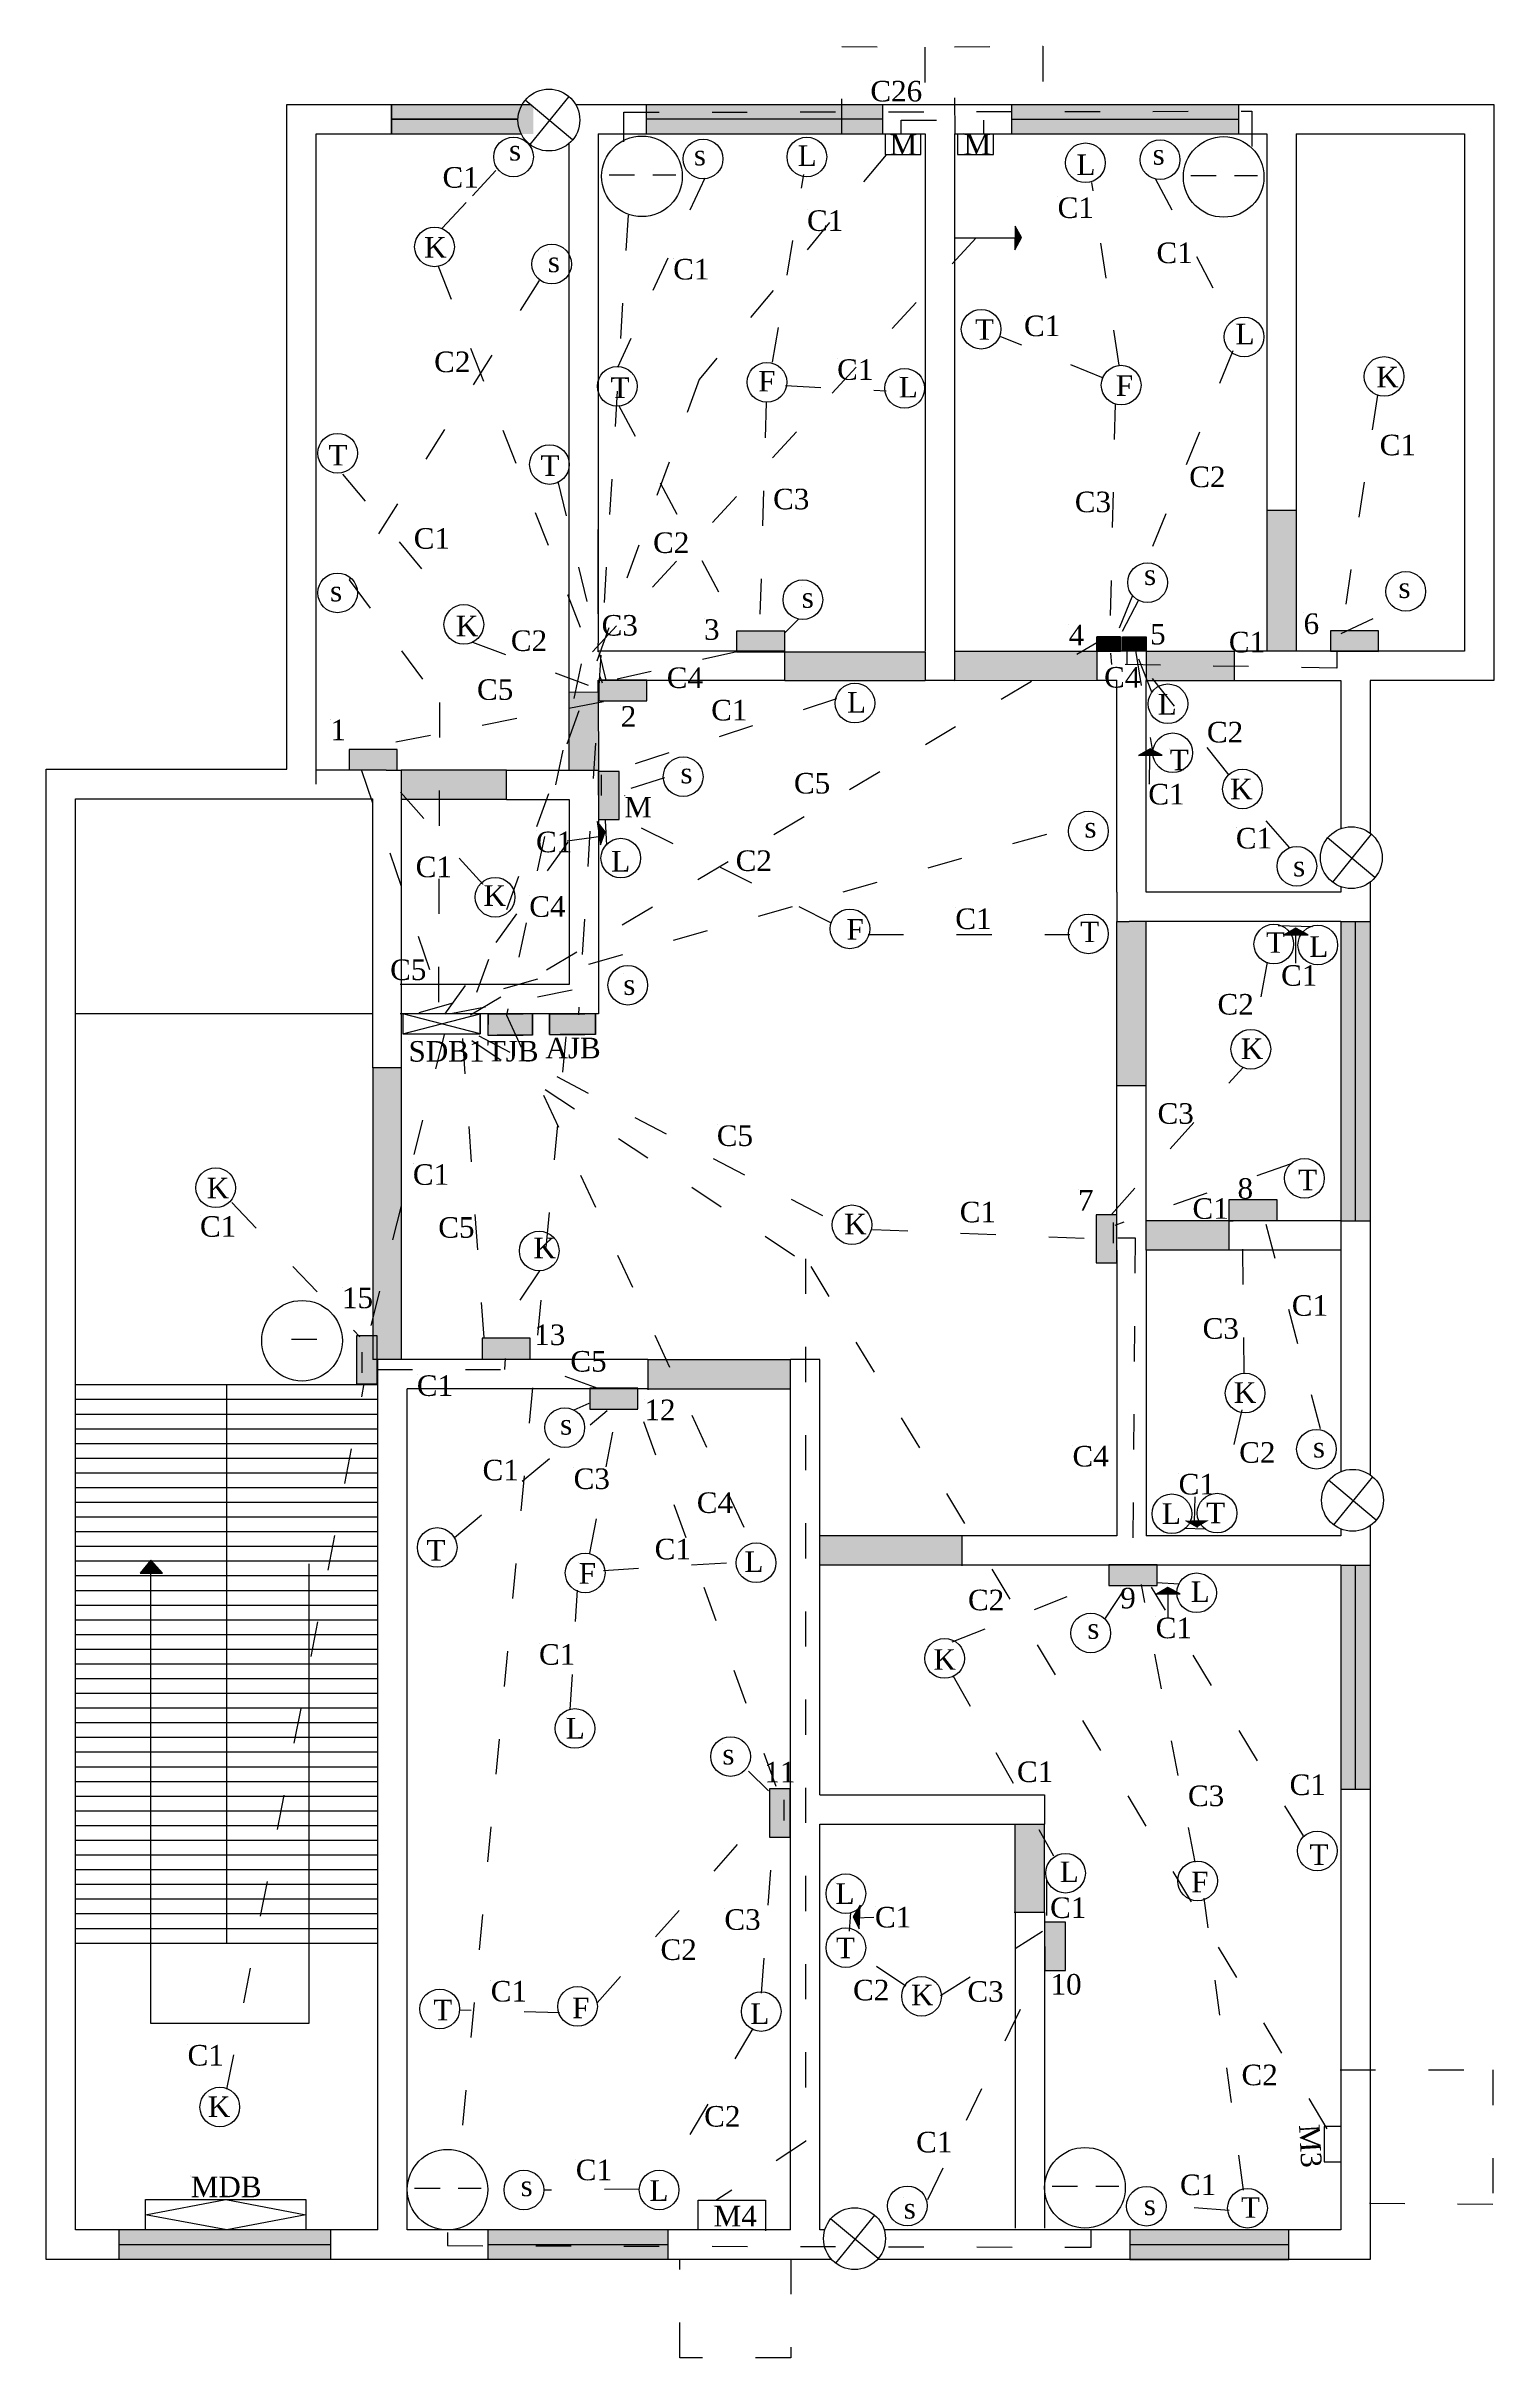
# Model space of a CAD drawing. Header units: inches. Extents: x 1 to 17879, y -3361 to 1909.
# Drawn here: x 5722 to 6214, y 894 to 1680 of the extents above; entities that cross this region are included whole.
import ezdxf

# ---------------------------------------------------------------- set-up
doc = ezdxf.new("R2010")
doc.units = ezdxf.units.IN
doc.header["$MEASUREMENT"] = 0
for name, pattern in [('ACAD_ISO02W100', [15, 12, -3]), ('ACAD_ISO03W100', [30, 12, -18]), ('DASHEDX2', [1.5, 1, -0.5])]:
    doc.linetypes.add(name, pattern=pattern)

msp = doc.modelspace()

# ---------------------------------------------------------------- hatches: boundary and pattern name
for color, points in [(120, [(5887.33, 1660.41), (5839.16, 1660.41), (5839.15, 1650.41), (5887.35, 1650.41)]), (120, [(6127.28, 1660.41), (6050, 1660.41), (6050, 1650.41), (6127.28, 1650.41)]), (2, [(6146.9, 1522.41), (6136.9, 1522.41), (6136.9, 1474.41), (6146.9, 1474.41)]), (9, [(5972.89, 1481.2), (5956.51, 1481.2), (5956.51, 1474.17), (5969.17, 1474.17), (5972.89, 1474.17)]), (9, [(6174.89, 1481.33), (6158.52, 1481.33), (6158.52, 1474.31), (6171.17, 1474.31), (6174.89, 1474.31)]), (2, [(6079.04, 1474.41), (6030.7, 1474.41), (6030.7, 1464.41), (6079.04, 1464.55)]), (2, [(6125.81, 1474.41), (6095.83, 1474.41), (6095.88, 1464.41), (6125.81, 1464.41)]), (9, [(5925.99, 1464.55), (5909.62, 1464.55), (5909.62, 1457.53), (5922.27, 1457.53), (5925.99, 1457.53)]), (2, [(5909.5, 1460.37), (5899.5, 1460.45), (5899.5, 1433.91), (5909.55, 1433.91)]), (9, [(5841.07, 1440.94), (5824.69, 1440.94), (5824.69, 1433.91), (5837.35, 1433.91), (5841.07, 1433.91)]), (2, [(5878.29, 1433.91), (5842.38, 1433.91), (5842.38, 1423.91), (5878.29, 1423.91)]), (9, [(5916.54, 1417.08), (5916.54, 1433.45), (5909.51, 1433.45), (5909.51, 1420.8), (5909.51, 1417.08)]), (2, [(6095.88, 1382.41), (6090.1, 1382.41), (6085.88, 1382.41), (6085.88, 1326.64), (6095.88, 1326.64)]), (120, [(6172.1, 1367.81), (6172.1, 1382.41), (6162.1, 1382.41), (6162.1, 1367.81), (6162.1, 1280.61), (6172.1, 1280.61)]), (2, [(5842.38, 1332.61), (5832.78, 1332.61), (5832.78, 1233.41), (5834.48, 1233.41), (5842.38, 1233.41)]), (9, [(6085.9, 1266.23), (6085.9, 1282.6), (6078.88, 1282.6), (6078.88, 1269.94), (6078.88, 1266.23)]), (9, [(6140.38, 1287.71), (6124.01, 1287.71), (6124.01, 1280.68), (6136.66, 1280.68), (6140.38, 1280.68)]), (2, [(6123.99, 1280.61), (6095.88, 1280.61), (6095.88, 1270.61), (6123.99, 1270.61)]), (9, [(5834.26, 1225.07), (5834.26, 1241.45), (5827.23, 1241.45), (5827.23, 1228.79), (5827.23, 1225.07)]), (9, [(5886.33, 1240.6), (5869.95, 1240.6), (5869.95, 1233.58), (5882.61, 1233.58), (5886.33, 1233.58)]), (2, [(5974.84, 1233.41), (5926.39, 1233.41), (5926.39, 1223.41), (5974.84, 1223.41)]), (9, [(5922.94, 1223.6), (5906.56, 1223.6), (5906.56, 1216.57), (5919.22, 1216.57), (5922.94, 1216.57)]), (2, [(6033.13, 1173.41), (5984.84, 1173.41), (5984.84, 1163.41), (6033.13, 1163.41)]), (9, [(6099.55, 1163.52), (6083.18, 1163.52), (6083.18, 1156.49), (6095.84, 1156.49), (6099.55, 1156.49)]), (120, [(6172.1, 1163.41), (6162.1, 1163.41), (6162.1, 1087.25), (6172.1, 1087.25)]), (9, [(5974.75, 1070.9), (5974.75, 1087.27), (5967.72, 1087.27), (5967.72, 1074.61), (5967.72, 1070.9)]), (2, [(6061.31, 1075.31), (6051.31, 1075.31), (6051.31, 1045.18), (6061.31, 1045.18)]), (9, [(6068.36, 1025.52), (6068.36, 1041.9), (6061.33, 1041.9), (6061.33, 1029.24), (6061.33, 1025.52)]), (120, [(5818.44, 937.21), (5746.4, 937.21), (5746.4, 927.21), (5818.44, 927.21)]), (120, [(5933.1, 937.21), (5871.9, 937.21), (5871.9, 927.21), (5933.1, 927.21)]), (120, [(6144.38, 937.21), (6090.3, 937.21), (6090.3, 927.21), (6144.38, 927.21)])]:
    msp.add_hatch(color=color).paths.add_polyline_path(points)
h = msp.add_hatch(color=120)
h.paths.add_polyline_path([(6006.13, 1660.41), (5925.72, 1660.41), (5925.72, 1655.38), (6006.13, 1655.41)])
h.paths.add_polyline_path([(6006.13, 1655.41), (5925.72, 1655.38), (5925.72, 1650.41), (6006.13, 1650.41)])
at = {"linetype": 'ACAD_ISO03W100'}
for points in [[(6053.48, 1615.13), (6051.28, 1619.07), (6051.18, 1611.02)], [(6097.17, 1441.2), (6093.28, 1438.9), (6101.34, 1439)], [(5911.87, 1412.89), (5909.09, 1416.45), (5910.22, 1408.47)], [(6146.82, 1380.14), (6142.94, 1377.84), (6150.99, 1377.94)], [(6113.35, 1176.38), (6117.24, 1178.69), (6109.18, 1178.59)], [(6103.21, 1155.82), (6099.32, 1153.52), (6107.37, 1153.62)], [(5996.14, 1043.7), (5998.25, 1039.7), (5998.54, 1047.75)]]:
    msp.add_hatch(color=7, dxfattribs=at).paths.add_polyline_path(points)
h = msp.add_hatch(color=2)
h.set_gradient(color1=(214, 214, 214), color2=(214, 214, 214), tint=1)
h.paths.add_polyline_path([(6079.04, 1474.38), (6087.16, 1474.38), (6087.16, 1479.28), (6079.04, 1479.28)])
h = msp.add_hatch(color=2)
h.set_gradient(color1=(214, 214, 214), color2=(214, 214, 214), tint=1)
h.paths.add_polyline_path([(6095.83, 1474.43), (6087.85, 1474.43), (6087.85, 1479.28), (6095.83, 1479.28)])
h = msp.add_hatch(color=2)
h.set_gradient(color1=(255, 255, 0), color2=(255, 255, 0), tint=1)
h.paths.add_polyline_path([(5972.92, 1474.21), (6020.72, 1474.21), (6020.72, 1464.35), (5972.92, 1464.35)])
h = msp.add_hatch(color=7, dxfattribs=at)
h.set_gradient(color1=(204, 102, 102), color2=(204, 102, 102), tint=1)
h.paths.add_polyline_path([(5871.97, 1350.96), (5887.11, 1350.96), (5887.11, 1343.77), (5871.97, 1343.77)])
h = msp.add_hatch(color=7, dxfattribs=at)
h.set_gradient(color1=(0, 255, 255), color2=(0, 255, 255), tint=1)
h.paths.add_polyline_path([(5892.87, 1351), (5908.52, 1351), (5908.52, 1344.02), (5892.87, 1344.02)])
h = msp.add_hatch(color=256)
h.paths.add_polyline_path([(5757.3, 1164.84), (5757.08, 1164.84), (5753.64, 1160.67), (5757.3, 1160.67)])
h.paths.add_polyline_path([(5757.53, 1164.84), (5757.3, 1164.84), (5757.3, 1160.67), (5761.29, 1160.67)])

# ---------------------------------------------------------------- linework, layer by layer
for p, q in [((5992.33, 1650.32), (5992.33, 1680.13)), ((5992.33, 1680.13), (6020.51, 1679.9)), ((6020.51, 1679.9), (6020.51, 1650.32)), ((6030.64, 1680.01), (6060.71, 1680.25)), ((6030.87, 1650.68), (6030.64, 1680.01)), ((6060.71, 1680.25), (6060.71, 1650.68)), ((5968.78, 1572.76), (5979.43, 1636.64)), ((5945.7, 1635.31), (5915.97, 1570.98)), ((6086.62, 1571.71), (6077.35, 1633.91)), ((6098.97, 1635.24), (6124.57, 1586.71)), ((6051.28, 1619.07), (6051.18, 1611.02)), ((6051.18, 1611.02), (6053.48, 1615.13)), ((6053.48, 1615.13), (6051.28, 1619.07)), ((5855.02, 1605.39), (5910.85, 1463.58)), ((6081.32, 1567.3), (6046.46, 1581.42)), ((6125.35, 1576.63), (6085.44, 1479.34)), ((5916.41, 1558.12), (5957.69, 1480.92)), ((5966.56, 1559.01), (5964.34, 1481.81)), ((5973.22, 1564.77), (6007.39, 1563)), ((6085.29, 1558.48), (6083.53, 1481.28)), ((6174.56, 1561.55), (6162.2, 1480.38)), ((5822.45, 1534.61), (5859.91, 1489.84)), ((5895.74, 1532.16), (5912.02, 1464.6)), ((6093.24, 1491.75), (6086.7, 1479.35)), ((6162.2, 1480.38), (6179.85, 1488.76)), ((5977.66, 1485.36), (5972.78, 1480.48)), ((5866.71, 1477.51), (5909.01, 1461.74)), ((6124.06, 1432.21), (6090.52, 1474.6)), ((6097.73, 1460.47), (6092.19, 1474.6)), ((6092.19, 1474.6), (6098.01, 1440.24)), ((5990.55, 1458.16), (5913.01, 1433.24)), ((6097.17, 1441.2), (6093.28, 1438.9)), ((6101.34, 1439), (6097.17, 1441.2)), ((5870.17, 1395.08), (5835.97, 1433.3)), ((6093.28, 1438.9), (6101.34, 1439)), ((6097.01, 1429.13), (6097.09, 1438.99)), ((5932, 1431.26), (5916.97, 1426.52)), ((5911.87, 1412.89), (5909.09, 1416.45)), ((5909.09, 1416.45), (5910.22, 1408.47)), ((5911.81, 1416.82), (5912.27, 1408.42)), ((5988.58, 1382), (5916.93, 1417.82)), ((6144.57, 1407.55), (6132.37, 1421.68)), ((5898.86, 1409.88), (5910.43, 1411.41)), ((5910.22, 1408.47), (5911.87, 1412.89)), ((6001.34, 1378.04), (6069.85, 1378.04)), ((6140.74, 1381.08), (6152.43, 1380.78)), ((6146.82, 1380.14), (6142.94, 1377.84)), ((6142.94, 1377.84), (6150.99, 1377.94)), ((6146.72, 1368.21), (6146.72, 1378.99)), ((6150.99, 1377.94), (6146.82, 1380.14)), ((6137.03, 1368.6), (6132.65, 1344.95)), ((5871.98, 1350.95), (5871.96, 1343.77)), ((5871.98, 1350.96), (5887.11, 1350.97)), ((5887.12, 1343.77), (5887.11, 1350.96)), ((5908.52, 1351.01), (5892.84, 1351.01)), ((5892.85, 1351), (5892.88, 1344.03)), ((5908.52, 1344.01), (5908.52, 1351.01)), ((5871.96, 1343.77), (5887.12, 1343.77)), ((5892.88, 1344.03), (5908.52, 1344.01)), ((6084.01, 1282.75), (6128.7, 1332.68)), ((6144.86, 1299.84), (6085.2, 1279.04)), ((5784.88, 1286.82), (5828.37, 1241.09)), ((6002.77, 1277.61), (6078.65, 1274.53)), ((6129.23, 1228.89), (6128.61, 1280.69)), ((6155.14, 1209.78), (6136.02, 1281.93)), ((5889.48, 1263.57), (5874.09, 1240.79)), ((5783.18, 985.07), (5829.89, 1225.25)), ((5860.56, 1172.88), (5912.48, 1215.99)), ((5901.27, 1216.22), (5906.35, 1218.51)), ((5906.62, 1167.44), (5915.83, 1216.41)), ((6128.35, 1216.22), (6122.03, 1188.51)), ((6112.4, 1186.66), (6112.17, 1178.05)), ((6115.92, 1175.66), (6108.96, 1175.9)), ((6109.18, 1178.59), (6113.35, 1176.38)), ((5911.22, 1161.58), (5957.28, 1164.51)), ((6029.9, 1137.32), (6083.68, 1158.48)), ((6081.99, 1145.36), (6089.19, 1156.37)), ((6112.48, 1062.38), (6094.27, 1156.79)), ((6107.14, 1156.92), (6099.41, 1157.38)), ((5899.92, 1114.28), (5902.43, 1154.88)), ((6149.32, 1071.27), (6097.66, 1155.94)), ((6103.21, 1155.82), (6099.32, 1153.52)), ((6099.32, 1153.52), (6107.37, 1153.62)), ((6107.37, 1153.62), (6103.21, 1155.82)), ((6103.3, 1145.55), (6103.3, 1154.16)), ((6030.14, 1125.88), (6064.32, 1064.49)), ((5960.63, 1093.35), (5967.33, 1086.65)), ((5909.07, 1014.45), (5967.44, 1080.25)), ((5964.96, 1017.76), (5969.1, 1071.15)), ((5998.54, 1047.75), (5996.14, 1043.7)), ((5998.25, 1039.7), (5998.54, 1047.75)), ((6128.93, 950.79), (6115.58, 1050.08)), ((5994.9, 1038.87), (5995.43, 1045.27)), ((5996.14, 1043.7), (5998.25, 1039.7)), ((6003.22, 1043.55), (5996.72, 1043.27)), ((6025.87, 1016.98), (6060.58, 1038.87)), ((6014.12, 1020.18), (5999.71, 1029.79)), ((6021.6, 947.58), (6060.58, 1027.66)), ((5896.24, 1011.14), (5862.29, 1011.96)), ((5962.06, 1005.76), (5933.08, 956.92)), ((6161.89, 991.69), (6213.81, 991.69)), ((6213.81, 991.69), (6213.81, 945.84)), ((5923.56, 951.13), (5890.86, 950.71)), ((6124.13, 943.85), (6101.7, 945.45)), ((6213.81, 945.84), (6161.89, 946.3)), ((5937.25, 893.72), (5937.25, 927.35)), ((5974.96, 927.35), (5974.96, 893.72)), ((5974.96, 893.72), (5937.25, 893.72))]:
    msp.add_line(p, q, dxfattribs=at)
for p, q in [((5803.5, 1660.41), (5826.3, 1660.41)), ((5803.5, 1650.41), (5803.5, 1660.41)), ((5826.3, 1660.41), (5886.58, 1660.41)), ((5839.16, 1660.4), (5839.15, 1650.42)), ((5839.15, 1650.42), (5839.15, 1660.4)), ((5839.15, 1660.4), (5839.15, 1655.41)), ((5839.16, 1660.4), (5883.59, 1660.4)), ((5900.73, 1648.37), (5884.56, 1661.93)), ((5886.36, 1646.82), (5899.56, 1663.1)), ((5901.83, 1660.41), (6020.7, 1660.41)), ((5925.72, 1660.42), (5925.72, 1650.34)), ((5925.72, 1660.41), (5925.72, 1650.41)), ((6006.13, 1660.41), (6006.13, 1650.4)), ((6020.7, 1660.41), (6141.9, 1660.41)), ((6050, 1660.41), (6050, 1650.41)), ((6127.28, 1660.41), (6127.28, 1650.41)), ((6141.9, 1660.41), (6209.1, 1660.41)), ((6209.1, 1660.41), (6214.1, 1660.41)), ((6214.1, 1660.41), (6214.1, 1474.41)), ((5882.07, 1655.41), (5839.15, 1655.41)), ((5839.15, 1655.41), (5882.07, 1655.41)), ((5892.68, 1655.13), (5892.68, 1655.13)), ((5892.68, 1655.13), (5892.68, 1655.13)), ((5892.68, 1655.13), (5892.68, 1655.13)), ((5892.68, 1655.13), (5892.68, 1655.13)), ((5892.68, 1655.13), (5892.68, 1655.13)), ((5892.68, 1655.13), (5892.68, 1655.13)), ((5892.68, 1655.13), (5892.68, 1655.13)), ((5892.68, 1655.13), (5892.68, 1655.13)), ((5892.68, 1655.13), (5892.68, 1655.13)), ((5892.68, 1655.13), (5892.68, 1655.13)), ((5892.68, 1655.13), (5892.68, 1655.13)), ((5892.68, 1655.13), (5892.68, 1655.13)), ((5892.68, 1655.13), (5892.68, 1655.13)), ((5892.68, 1655.13), (5892.68, 1655.13)), ((5892.68, 1655.13), (5892.68, 1655.13)), ((5892.68, 1655.13), (5892.68, 1655.13)), ((5892.68, 1655.13), (5892.68, 1655.13)), ((5892.68, 1655.13), (5892.68, 1655.13)), ((5892.68, 1655.13), (5892.68, 1655.13)), ((5892.68, 1655.13), (5892.68, 1655.13)), ((5892.68, 1655.13), (5892.68, 1655.13)), ((6006.13, 1655.41), (5925.72, 1655.38)), ((6050, 1655.41), (6127.28, 1655.41)), ((5803.5, 1434.21), (5803.5, 1650.41)), ((5813.5, 1650.41), (5826.3, 1650.41)), ((5813.5, 1429.18), (5813.5, 1650.41)), ((5826.3, 1650.41), (5883.33, 1650.41)), ((5839.15, 1650.42), (5883.29, 1650.41)), ((5899.5, 1647.12), (5899.5, 1485.31)), ((5909.5, 1650.41), (6020.7, 1650.41)), ((5909.5, 1650.41), (5909.5, 1487.11)), ((6007.03, 1650.41), (6007.03, 1643.42)), ((6019.19, 1643.42), (6019.19, 1650.23)), ((6020.7, 1650.41), (6020.7, 1496.94)), ((6030.7, 1650.41), (6136.9, 1650.41)), ((6030.7, 1650.41), (6030.7, 1496.94)), ((6031.71, 1650.41), (6031.71, 1643.42)), ((6043.87, 1643.42), (6043.87, 1650.59)), ((6136.9, 1650.41), (6136.9, 1522.41)), ((6146.9, 1650.41), (6204.1, 1650.41)), ((6146.9, 1650.41), (6146.9, 1522.41)), ((6204.1, 1650.41), (6204.1, 1474.41)), ((5913.17, 1636.5), (5921.84, 1636.5)), ((5928, 1636.5), (5935.83, 1636.5)), ((6007.03, 1643.42), (6019.19, 1643.42)), ((6031.71, 1643.42), (6043.87, 1643.42)), ((6111.05, 1636.31), (6119.72, 1636.31)), ((6125.88, 1636.31), (6133.72, 1636.31)), ((6030.95, 1615.09), (6052.91, 1615.09)), ((6136.9, 1522.41), (6146.9, 1522.41)), ((6136.9, 1522.41), (6136.9, 1474.41)), ((6146.9, 1522.41), (6146.9, 1474.41)), ((5909.5, 1487.11), (5909.5, 1515.81)), ((6020.73, 1496.94), (6020.7, 1496.94)), ((6020.7, 1496.94), (6020.7, 1496.94)), ((6020.7, 1496.94), (6020.7, 1474.41)), ((6030.7, 1496.94), (6030.7, 1474.36)), ((5909.5, 1487.11), (5909.5, 1477.11)), ((5909.71, 1487.11), (5909.71, 1487.11)), ((5899.5, 1485.31), (5899.5, 1474.34)), ((5972.89, 1481.2), (5956.51, 1481.2)), ((5956.51, 1481.2), (5956.51, 1474.14)), ((5972.89, 1474.18), (5972.89, 1481.2)), ((6079.04, 1474.43), (6079.04, 1479.3)), ((6079.04, 1479.3), (6087.16, 1479.28)), ((6087.16, 1479.28), (6087.17, 1474.38)), ((6087.83, 1474.43), (6087.83, 1479.28)), ((6087.83, 1479.28), (6095.83, 1479.28)), ((6095.83, 1479.28), (6095.83, 1474.42)), ((6174.89, 1481.33), (6158.52, 1481.33)), ((6158.52, 1481.33), (6158.52, 1474.27)), ((6174.89, 1474.31), (6174.89, 1481.33)), ((5899.5, 1474.34), (5899.5, 1460.45)), ((5909.5, 1474.19), (5909.5, 1477.11)), ((5909.5, 1474.34), (5909.5, 1474.19)), ((5909.5, 1474.34), (5909.54, 1474.34)), ((5909.71, 1474.53), (5973.06, 1474.53)), ((5956.51, 1474.14), (5972.89, 1474.18)), ((5964.6, 1474.17), (5964.6, 1474.22)), ((5972.88, 1474.27), (6020.71, 1474.21)), ((5972.9, 1464.34), (5972.89, 1474.27)), ((6020.7, 1474.41), (6020.7, 1474.41)), ((6020.71, 1474.21), (6020.71, 1464.37)), ((6030.7, 1474.41), (6079.04, 1474.41)), ((6030.7, 1474.36), (6030.7, 1464.41)), ((6030.79, 1474.41), (6030.79, 1474.41)), ((6087.17, 1474.38), (6079.03, 1474.39)), ((6095.83, 1474.41), (6079.04, 1474.41)), ((6079.04, 1474.41), (6079.04, 1464.55)), ((6095.83, 1474.42), (6087.83, 1474.43)), ((6090.88, 1474.41), (6090.88, 1474.49)), ((6095.83, 1474.41), (6125.81, 1474.41)), ((6095.83, 1474.41), (6095.88, 1464.41)), ((6162.1, 1474.41), (6125.81, 1474.41)), ((6125.81, 1474.41), (6125.81, 1464.41)), ((6158.52, 1474.41), (6174.89, 1474.31)), ((6172.1, 1474.41), (6162.1, 1474.41)), ((6166.6, 1474.31), (6166.6, 1474.35)), ((6204.1, 1474.41), (6172.1, 1474.41)), ((6214.1, 1474.41), (6214.1, 1464.41)), ((5909.5, 1464.52), (5909.71, 1464.53)), ((5909.5, 1460.37), (5909.5, 1464.52)), ((5925.99, 1464.55), (5909.62, 1464.55)), ((5909.62, 1464.55), (5909.62, 1457.5)), ((5909.71, 1464.53), (5973.06, 1464.53)), ((5925.99, 1457.53), (5925.99, 1464.55)), ((6020.71, 1464.37), (5972.9, 1464.34)), ((6030.7, 1464.41), (6020.7, 1464.41)), ((6030.7, 1464.41), (6079.04, 1464.55)), ((6079.04, 1464.55), (6085.89, 1464.55)), ((6085.88, 1464.41), (6085.89, 1464.55)), ((6085.88, 1392.41), (6085.88, 1464.41)), ((6095.88, 1392.41), (6095.88, 1464.41)), ((6095.88, 1464.41), (6125.81, 1464.41)), ((6125.81, 1469.41), (6125.81, 1469.41)), ((6125.81, 1464.41), (6162.1, 1464.41)), ((6162.1, 1464.41), (6162.1, 1414.05)), ((6162.1, 1464.41), (6162.1, 1414.05)), ((6214.1, 1464.41), (6172.1, 1464.41)), ((6172.1, 1464.41), (6172.1, 1412.46)), ((5909.5, 1460.37), (5899.5, 1460.45)), ((5899.5, 1460.45), (5899.5, 1433.91)), ((5909.5, 1460.37), (5909.55, 1433.91)), ((5909.62, 1457.5), (5925.99, 1457.53)), ((5917.7, 1457.53), (5917.7, 1457.57)), ((5841.07, 1440.94), (5824.69, 1440.94)), ((5824.69, 1440.94), (5824.69, 1433.88)), ((5841.07, 1433.92), (5841.07, 1440.94)), ((5721.7, 1429.21), (5721.7, 1434.21)), ((5721.7, 1434.21), (5726.7, 1434.21)), ((5726.7, 1434.21), (5803.5, 1434.21)), ((5837.35, 1433.91), (5813.5, 1433.91)), ((5832.78, 1433.91), (5832.78, 1433.96)), ((5837.35, 1433.91), (5842.38, 1433.91)), ((5842.38, 1433.91), (5842.38, 1433.91)), ((5842.38, 1433.91), (5842.38, 1332.61)), ((5878.29, 1433.91), (5842.38, 1433.91)), ((5878.29, 1433.91), (5909.55, 1433.91)), ((5878.29, 1423.91), (5878.29, 1433.91)), ((5916.54, 1433.45), (5909.48, 1433.45)), ((5909.48, 1433.45), (5909.55, 1417.08)), ((5909.55, 1433.91), (5909.55, 1351.01)), ((5910.47, 1432.34), (5910.47, 1425.29)), ((5916.54, 1417.08), (5916.54, 1433.45)), ((5721.7, 1424.21), (5721.7, 1429.21)), ((5721.7, 1351.01), (5721.7, 1424.21)), ((5731.7, 1351.01), (5731.7, 1424.21)), ((5731.7, 1424.21), (5808.5, 1424.21)), ((5808.5, 1424.21), (5813.5, 1424.21)), ((5813.5, 1424.21), (5832.78, 1424.21)), ((5832.78, 1332.61), (5832.78, 1424.21)), ((5878.29, 1423.91), (5842.38, 1423.91)), ((5878.29, 1423.91), (5899.55, 1423.91)), ((5899.55, 1423.91), (5899.55, 1361.01)), ((5909.51, 1425.37), (5909.56, 1425.37)), ((5918.55, 1425.32), (5918.55, 1425.36)), ((5909.52, 1417.08), (5916.54, 1417.08)), ((6173.69, 1397.39), (6157.52, 1410.95)), ((6159.33, 1395.85), (6172.52, 1412.12)), ((6165.65, 1404.15), (6165.65, 1404.15)), ((6165.65, 1404.15), (6165.65, 1404.15)), ((6165.65, 1404.15), (6165.65, 1404.15)), ((6165.65, 1404.15), (6165.65, 1404.15)), ((6165.65, 1404.15), (6165.65, 1404.15)), ((6165.65, 1404.15), (6165.65, 1404.15)), ((6165.65, 1404.15), (6165.65, 1404.15)), ((6165.65, 1404.15), (6165.65, 1404.15)), ((6165.65, 1404.15), (6165.65, 1404.15)), ((6165.65, 1404.15), (6165.65, 1404.15)), ((6165.65, 1404.15), (6165.65, 1404.15)), ((6165.65, 1404.15), (6165.65, 1404.15)), ((6165.65, 1404.15), (6165.65, 1404.15)), ((6165.65, 1404.15), (6165.65, 1404.15)), ((6165.65, 1404.15), (6165.65, 1404.15)), ((6165.65, 1404.15), (6165.65, 1404.15)), ((6165.65, 1404.15), (6165.65, 1404.15)), ((6165.65, 1404.15), (6165.65, 1404.15)), ((6165.65, 1404.15), (6165.65, 1404.15)), ((6165.65, 1404.15), (6165.65, 1404.15)), ((6165.65, 1404.15), (6165.65, 1404.15)), ((6085.88, 1392.41), (6085.88, 1382.67)), ((6162.1, 1392.41), (6095.88, 1392.41)), ((6162.1, 1394.25), (6162.1, 1392.41)), ((6162.1, 1394.25), (6162.1, 1392.41)), ((6172.1, 1395.85), (6172.1, 1367.81)), ((6085.88, 1382.67), (6085.88, 1382.41)), ((6085.88, 1382.41), (6085.88, 1382.41)), ((6085.88, 1382.41), (6090.1, 1382.41)), ((6085.88, 1326.64), (6085.88, 1382.41)), ((6162.1, 1382.41), (6090.1, 1382.41)), ((6095.88, 1326.64), (6095.88, 1382.41)), ((6162.1, 1382.41), (6162.1, 1367.81)), ((6162.1, 1382.41), (6172.09, 1382.41)), ((6167.09, 1280.61), (6167.09, 1382.41)), ((5899.55, 1361.01), (5842.1, 1361.01)), ((6162.1, 1367.81), (6162.1, 1270.61)), ((6172.1, 1367.81), (6172.1, 1270.61)), ((5721.7, 1233.41), (5721.7, 1351.01)), ((5731.7, 1233.41), (5731.7, 1351.01)), ((5832.78, 1351.01), (5731.7, 1351.01)), ((5909.55, 1351.01), (5842.1, 1351.01)), ((5842.99, 1351.07), (5842.99, 1344.18)), ((5842.99, 1344.18), (5869.28, 1351.01)), ((5869.28, 1344.18), (5842.99, 1351.01)), ((5869.28, 1344.18), (5869.28, 1351.07)), ((5869.28, 1351.01), (5869.28, 1344.18)), ((5887.21, 1350.97), (5870.83, 1350.97)), ((5842.99, 1344.18), (5869.28, 1344.18)), ((5878.92, 1343.94), (5878.92, 1343.99)), ((5842.38, 1332.61), (5832.78, 1332.61)), ((5832.78, 1332.61), (5832.78, 1233.35)), ((5842.38, 1332.61), (5842.38, 1233.41)), ((6085.88, 1270.61), (6085.88, 1326.64)), ((6085.88, 1326.64), (6095.88, 1326.64)), ((6095.88, 1270.61), (6095.88, 1326.64)), ((6085.9, 1282.6), (6078.85, 1282.6)), ((6078.85, 1282.6), (6078.88, 1266.23)), ((6085.9, 1266.23), (6085.9, 1282.6)), ((6140.38, 1287.71), (6124.01, 1287.71)), ((6124.01, 1287.71), (6124.01, 1280.65)), ((6140.38, 1280.68), (6140.38, 1287.71)), ((6084.7, 1273), (6084.7, 1280.02)), ((6123.99, 1280.61), (6095.86, 1280.61)), ((6162.1, 1280.61), (6123.99, 1280.61)), ((6123.99, 1280.61), (6125.44, 1280.61)), ((6123.99, 1280.61), (6123.99, 1270.61)), ((6124.01, 1280.65), (6140.38, 1280.68)), ((6132.09, 1280.68), (6132.09, 1280.72)), ((6162.1, 1280.61), (6172.09, 1280.61)), ((6085.88, 1270.61), (6085.88, 1173.41)), ((6095.88, 1270.61), (6095.88, 1173.41)), ((6123.99, 1270.61), (6095.88, 1270.61)), ((6162.1, 1270.61), (6123.99, 1270.61)), ((6162.1, 1270.61), (6123.99, 1270.61)), ((6162.1, 1270.61), (6162.1, 1195.24)), ((6172.1, 1270.61), (6172.1, 1194.1)), ((6078.88, 1266.23), (6085.9, 1266.23)), ((5805.09, 1240.29), (5813.76, 1240.29)), ((5834.26, 1241.45), (5827.2, 1241.45)), ((5827.2, 1241.45), (5827.23, 1225.07)), ((5829.2, 1228.83), (5829.2, 1235.85)), ((5834.26, 1225.07), (5834.26, 1241.45)), ((5886.33, 1240.6), (5869.95, 1240.6)), ((5869.95, 1240.6), (5869.95, 1233.54)), ((5886.33, 1233.58), (5886.33, 1240.6)), ((5721.7, 932.21), (5721.7, 1233.41)), ((5731.7, 937.21), (5731.7, 1233.41)), ((5834.48, 1233.41), (5832.78, 1233.41)), ((5834.48, 937.21), (5834.48, 1233.41)), ((5926.39, 1233.41), (5834.48, 1233.41)), ((5878.03, 1233.58), (5878.03, 1233.62)), ((5926.39, 1233.41), (5926.39, 1223.05)), ((5926.39, 1233.41), (5974.84, 1233.41)), ((5974.84, 937.21), (5974.84, 1233.41)), ((5984.84, 1233.41), (5974.84, 1233.41)), ((5984.84, 1085.31), (5984.84, 1233.41)), ((5731.47, 1224.84), (5834.65, 1224.84)), ((5731.47, 1219.84), (5834.65, 1219.84)), ((5783.06, 1224.84), (5783.06, 1034.84)), ((5827.23, 1225.07), (5834.26, 1225.07)), ((5844.48, 937.21), (5844.48, 1223.41)), ((5926.39, 1223.41), (5844.48, 1223.41)), ((5922.94, 1223.6), (5906.56, 1223.6)), ((5906.56, 1223.6), (5906.56, 1216.54)), ((5922.94, 1216.58), (5922.94, 1223.6)), ((5926.39, 1223.41), (5974.84, 1223.41)), ((5731.47, 1214.84), (5834.65, 1214.84)), ((5906.56, 1216.54), (5922.94, 1216.54)), ((5914.64, 1216.57), (5914.64, 1216.62)), ((5731.47, 1209.84), (5834.65, 1209.84)), ((5731.47, 1204.84), (5834.65, 1204.84)), ((5731.47, 1199.84), (5834.65, 1199.84)), ((5731.47, 1194.84), (5834.65, 1194.84)), ((5731.47, 1189.84), (5834.65, 1189.84)), ((6174.1, 1178.73), (6157.93, 1192.29)), ((6159.73, 1177.19), (6172.93, 1193.46)), ((5731.47, 1184.84), (5834.65, 1184.84)), ((5731.47, 1179.84), (5834.65, 1179.84)), ((6166.05, 1185.49), (6166.05, 1185.49)), ((6166.05, 1185.49), (6166.05, 1185.49)), ((6166.05, 1185.49), (6166.05, 1185.49)), ((6166.05, 1185.49), (6166.05, 1185.49)), ((6166.05, 1185.49), (6166.05, 1185.49)), ((6166.05, 1185.49), (6166.05, 1185.49)), ((6166.05, 1185.49), (6166.05, 1185.49)), ((6166.05, 1185.49), (6166.05, 1185.49)), ((6166.05, 1185.49), (6166.05, 1185.49)), ((6166.05, 1185.49), (6166.05, 1185.49)), ((6166.05, 1185.49), (6166.05, 1185.49)), ((6166.05, 1185.49), (6166.05, 1185.49)), ((6166.05, 1185.49), (6166.05, 1185.49)), ((6166.05, 1185.49), (6166.05, 1185.49)), ((6166.05, 1185.49), (6166.05, 1185.49)), ((6166.05, 1185.49), (6166.05, 1185.49)), ((6166.05, 1185.49), (6166.05, 1185.49)), ((6166.05, 1185.49), (6166.05, 1185.49)), ((6166.05, 1185.49), (6166.05, 1185.49)), ((6166.05, 1185.49), (6166.05, 1185.49)), ((6166.05, 1185.49), (6166.05, 1185.49)), ((5731.47, 1174.84), (5834.65, 1174.84)), ((6033.13, 1173.41), (5984.79, 1173.41)), ((6085.88, 1173.41), (6033.13, 1173.41)), ((6033.13, 1173.41), (6033.13, 1163.13)), ((6162.1, 1173.41), (6095.88, 1173.41)), ((6162.1, 1175.75), (6162.1, 1173.41)), ((6172.1, 1176.89), (6172.1, 1173.41)), ((6172.1, 1173.41), (6172.1, 1077.41)), ((5731.47, 1169.84), (5834.65, 1169.84)), ((5731.47, 1164.84), (5834.65, 1164.84)), ((5757.3, 1165.1), (5753.64, 1160.67)), ((5757.3, 1007.43), (5757.3, 1165.1)), ((5761.29, 1160.67), (5757.3, 1165.1)), ((5731.47, 1159.84), (5834.65, 1159.84)), ((5753.64, 1160.67), (5753.64, 1160.67)), ((5753.64, 1160.67), (5761.29, 1160.67)), ((5811.02, 1163.87), (5811.02, 1007.43)), ((6033.13, 1163.41), (5984.79, 1163.41)), ((6162.1, 1163.41), (6033.13, 1163.41)), ((6099.55, 1163.52), (6083.18, 1163.52)), ((6083.18, 1163.52), (6083.18, 1156.46)), ((6083.18, 1156.46), (6099.55, 1156.5)), ((6091.26, 1156.49), (6091.26, 1156.54)), ((6099.55, 1156.5), (6099.55, 1163.52)), ((6162.1, 1163.41), (6162.1, 1077.41)), ((6162.1, 1163.41), (6172.1, 1163.41)), ((6167.1, 1087.25), (6167.1, 1163.41)), ((5731.47, 1154.84), (5834.65, 1154.84)), ((5731.47, 1149.84), (5834.65, 1149.84)), ((5731.47, 1144.84), (5834.65, 1144.84)), ((5731.47, 1139.84), (5834.65, 1139.84)), ((5731.47, 1134.84), (5834.65, 1134.84)), ((5731.47, 1129.84), (5834.65, 1129.84)), ((5731.47, 1124.84), (5834.65, 1124.84)), ((5731.47, 1119.84), (5834.65, 1119.84)), ((5731.47, 1114.84), (5834.65, 1114.84)), ((5731.47, 1109.84), (5834.65, 1109.84)), ((5731.47, 1104.84), (5834.65, 1104.84)), ((5731.47, 1099.84), (5834.65, 1099.84)), ((5731.47, 1094.84), (5834.65, 1094.84)), ((5731.47, 1089.84), (5834.65, 1089.84)), ((5974.75, 1087.27), (5967.69, 1087.27)), ((5967.69, 1087.27), (5967.73, 1070.9)), ((5974.75, 1070.9), (5974.75, 1087.27)), ((6162.1, 1087.25), (6172.1, 1087.25)), ((5731.47, 1084.84), (5834.65, 1084.84)), ((5731.47, 1079.84), (5834.65, 1079.84)), ((5972.69, 1076.53), (5972.69, 1083.55)), ((5984.84, 1085.31), (6061.31, 1085.31)), ((6061.31, 1085.31), (6061.31, 1075.31)), ((5731.47, 1074.84), (5834.65, 1074.84)), ((5731.47, 1069.84), (5834.65, 1069.84)), ((5967.73, 1070.9), (5974.75, 1070.9)), ((5984.84, 937.21), (5984.84, 1075.31)), ((5984.84, 1075.31), (6061.31, 1075.31)), ((6051.31, 1045.18), (6051.31, 1075.31)), ((6061.31, 1045.18), (6061.31, 1075.31)), ((6162.1, 1077.41), (6162.1, 937.21)), ((6172.1, 1077.41), (6172.1, 932.21)), ((5731.47, 1064.84), (5834.65, 1064.84)), ((5731.47, 1059.84), (5834.65, 1059.84)), ((5731.47, 1054.84), (5834.65, 1054.84)), ((5731.47, 1049.84), (5834.65, 1049.84)), ((5731.47, 1044.84), (5834.65, 1044.84)), ((5731.47, 1039.84), (5834.65, 1039.84)), ((6061.31, 1045.18), (6050.95, 1045.18)), ((6051.31, 1045.18), (6051.31, 937.85)), ((6068.36, 1041.9), (6061.3, 1041.9)), ((6061.3, 1041.9), (6061.34, 1025.52)), ((6061.31, 1045.18), (6061.31, 937.85)), ((6068.36, 1025.52), (6068.36, 1041.9)), ((5731.47, 1034.84), (5834.65, 1034.84)), ((6061.33, 1033.82), (6061.38, 1033.82)), ((6061.34, 1025.52), (6068.36, 1025.52)), ((5811.02, 1007.43), (5757.3, 1007.43)), ((6162.1, 972.36), (6156.38, 972.36)), ((6156.38, 972.36), (6156.38, 960.34)), ((6156.38, 960.34), (6162.1, 960.34)), ((6063.85, 952.08), (6072.51, 952.08)), ((6078.68, 952.08), (6086.51, 952.08)), ((5755.49, 937.11), (5755.49, 947.53)), ((5755.49, 947.53), (5810.05, 947.53)), ((5755.49, 942.32), (5782.77, 947.53)), ((5782.77, 947.53), (5810.05, 942.35)), ((5810.05, 947.53), (5810.05, 937.17)), ((5847.02, 951.44), (5855.68, 951.44)), ((5861.85, 951.44), (5869.68, 951.44)), ((5943.49, 937.21), (5943.49, 947.35)), ((5943.49, 947.35), (5966.36, 947.35)), ((5966.36, 947.35), (5966.36, 936.89)), ((5834.48, 937.21), (5731.7, 937.21)), ((5746.4, 937.21), (5746.4, 927.21)), ((5783.09, 937.21), (5755.49, 942.32)), ((5810.05, 942.35), (5783.09, 937.21)), ((5818.44, 937.21), (5818.44, 927.23)), ((5871.9, 937.21), (5844.48, 937.21)), ((5933.1, 937.21), (5871.9, 937.21)), ((5871.9, 937.21), (5871.9, 927.21)), ((5974.84, 937.21), (5933.1, 937.21)), ((5933.1, 937.21), (5933.1, 927.21)), ((5986.56, 937.21), (5984.84, 937.21)), ((6004.7, 927.49), (5988.53, 941.05)), ((5990.34, 925.95), (6003.53, 942.22)), ((6090.3, 937.21), (6006.75, 937.21)), ((6162.1, 937.21), (6090.3, 937.21)), ((6090.3, 937.21), (6090.3, 927.21)), ((6144.38, 927.51), (6144.38, 937.21)), ((5721.7, 927.21), (5721.7, 932.21)), ((5746.4, 932.21), (5818.44, 932.22)), ((5871.9, 932.21), (5933.1, 932.21)), ((5996.65, 934.25), (5996.65, 934.25)), ((5996.65, 934.25), (5996.65, 934.25)), ((5996.65, 934.25), (5996.65, 934.25)), ((5996.65, 934.25), (5996.65, 934.25)), ((5996.65, 934.25), (5996.65, 934.25)), ((5996.65, 934.25), (5996.65, 934.25)), ((5996.65, 934.25), (5996.65, 934.25)), ((5996.65, 934.25), (5996.65, 934.25)), ((5996.65, 934.25), (5996.65, 934.25)), ((5996.65, 934.25), (5996.65, 934.25)), ((5996.65, 934.25), (5996.65, 934.25)), ((5996.65, 934.25), (5996.65, 934.25)), ((5996.65, 934.25), (5996.65, 934.25)), ((5996.65, 934.25), (5996.65, 934.25)), ((5996.65, 934.25), (5996.65, 934.25)), ((5996.65, 934.25), (5996.65, 934.25)), ((5996.65, 934.25), (5996.65, 934.25)), ((5996.65, 934.25), (5996.65, 934.25)), ((5996.65, 934.25), (5996.65, 934.25)), ((5996.65, 934.25), (5996.65, 934.25)), ((5996.65, 934.25), (5996.65, 934.25)), ((6090.3, 932.21), (6144.38, 932.21)), ((6172.1, 932.21), (6172.1, 927.21)), ((5726.7, 927.21), (5721.7, 927.21)), ((5871.9, 927.21), (5726.7, 927.21)), ((5933.1, 927.21), (5871.9, 927.21)), ((5988.85, 927.21), (5933.1, 927.21)), ((6090.3, 927.21), (6004.46, 927.21)), ((6167.1, 927.21), (6090.3, 927.21)), ((6090.3, 927.21), (6144.38, 927.21)), ((6144.38, 927.21), (6144.38, 927.51)), ((6172.1, 927.21), (6167.1, 927.21))]:
    msp.add_line(p, q)
at = {"color": 4, "linetype": 'ACAD_ISO03W100'}
for p, q in [((5918.18, 1657.8), (6131.83, 1658.15)), ((5918.18, 1647.77), (5918.18, 1657.8)), ((6131.83, 1658.15), (6131.83, 1644.84)), ((5919.63, 1622.74), (5902.75, 1350.71)), ((5857.04, 1343.89), (5831.16, 1241.15)), ((5898.47, 1343.16), (5862.3, 962.76)), ((5858.23, 936.33), (5858.23, 931.88)), ((6077.19, 931.33), (6077.19, 937.44)), ((5858.23, 931.88), (6077.19, 931.33))]:
    msp.add_line(p, q, dxfattribs=at)
at = {"color": 3, "linetype": 'ACAD_ISO03W100'}
for p, q in [((6012.48, 1650.19), (6012.48, 1655.08)), ((6012.48, 1655.08), (6040.5, 1655.08)), ((6040.5, 1655.08), (6040.5, 1650.63)), ((6007.36, 1643.3), (5943.79, 1566.89)), ((5889.4, 1600.48), (5824.74, 1498.71)), ((5943.79, 1566.89), (5865.39, 1350.99)), ((5824.74, 1498.71), (5855.47, 1456.99)), ((5855.47, 1456.99), (5855.07, 1351.35)), ((5848.53, 1351.46), (6069.99, 1414.45)), ((5859.37, 1351.11), (5913.2, 1361.59)), ((5866.42, 1341.92), (5981.74, 1265.07)), ((5979.99, 1267.69), (5979.99, 967.28)), ((5981.74, 1265.07), (6157.33, 971.64)), ((5979.99, 967.28), (5949.42, 947.19))]:
    msp.add_line(p, q, dxfattribs=at)
at = {"linetype": 'ACAD_ISO02W100'}
msp.add_line((5856.42, 1618.34), (5874.65, 1637.92), dxfattribs=at)
at = {"color": 23, "linetype": 'ACAD_ISO03W100'}
for p, q in [((6038.04, 1615.05), (5903.65, 1470.06)), ((5903.65, 1470.06), (5878.24, 1350.58)), ((5878.24, 1350.58), (5961.64, 1170.57))]:
    msp.add_line(p, q, dxfattribs=at)
at = {"linetype": 'DASHEDX2'}
msp.add_line((5897.19, 1526.46), (5897.19, 1526.46), dxfattribs=at)
at = {"color": 1, "linetype": 'ACAD_ISO03W100'}
for p, q in [((5866.04, 1350.66), (6079.04, 1477.37)), ((5956.66, 1474.23), (5915.94, 1464.86)), ((6084.23, 1469.92), (6083.81, 1473.68)), ((6089.41, 1469.82), (6089.41, 1474.37)), ((6160.68, 1474.51), (6160.68, 1468.67)), ((6160.68, 1468.67), (6084.23, 1469.92)), ((5911.25, 1457.19), (5828.83, 1441.13)), ((5828.83, 1434.19), (5857.27, 1350.92)), ((5857.27, 1350.92), (5909.63, 1423.98)), ((5870.64, 1240.84), (5863.3, 1343.99)), ((5868.8, 1343.53), (5988.95, 1280.72)), ((6086.17, 1274.76), (6092.13, 1274.76)), ((6092.13, 1274.76), (6091.22, 1164.28)), ((5834.26, 1229.97), (5877.7, 1229.97)), ((5877.7, 1229.97), (5877.95, 1233.76)), ((5909.5, 1223.58), (5883.14, 1233.07)), ((5970.04, 1088.09), (5923.43, 1216.52)), ((6061.97, 1056.25), (6061.97, 1037.14))]:
    msp.add_line(p, q, dxfattribs=at)
for points in [[(6079.04, 1474.38), (6087.16, 1474.38), (6087.16, 1479.28), (6079.04, 1479.28)], [(6095.83, 1474.43), (6087.85, 1474.43), (6087.85, 1479.28), (6095.83, 1479.28)], [(5972.92, 1474.21), (6020.72, 1474.21), (6020.72, 1464.35), (5972.92, 1464.35)]]:
    msp.add_lwpolyline(points, close=True)
at = {"linetype": 'ACAD_ISO03W100'}
for points in [[(5871.97, 1350.96), (5887.11, 1350.96), (5887.11, 1343.77), (5871.97, 1343.77)], [(5892.87, 1351), (5908.52, 1351), (5908.52, 1344.02), (5892.87, 1344.02)]]:
    msp.add_lwpolyline(points, close=True, dxfattribs=at)
for centre, radius in [((5892.68, 1655.13), 10.52), ((5880.65, 1642.57), 6.75), ((5924.34, 1635.98), 13.71), ((5945.14, 1641.89), 6.75), ((5980.44, 1642.57), 6.75), ((6075.18, 1640.59), 6.75), ((6100.58, 1641.64), 6.75), ((6122.22, 1635.79), 13.71), ((5853.77, 1611.97), 6.75), ((5893.64, 1606.12), 6.75), ((6039.72, 1583.97), 6.75), ((6129.16, 1581.33), 6.75), ((6176.79, 1567.89), 6.75), ((5915.95, 1564.53), 6.75), ((5966.86, 1565.89), 6.75), ((6013.7, 1563.86), 6.75), ((6087.35, 1564.93), 6.75), ((5820.82, 1541.75), 6.75), ((5892.87, 1537.92), 6.75), ((6096.35, 1497.73), 6.75), ((5820.82, 1494.24), 6.75), ((5979.08, 1491.93), 6.75), ((6184.16, 1494.76), 6.75), ((5863.75, 1483.51), 6.75), ((5996.8, 1456.74), 6.75), ((6103.27, 1456.51), 6.75), ((6104.9, 1439.82), 6.75), ((5938.36, 1431.69), 6.75), ((6128.62, 1427.51), 6.75), ((6076.21, 1413.21), 6.75), ((5917.15, 1403.98), 6.75), ((6147.12, 1401.22), 6.75), ((6165.65, 1404.15), 10.52), ((5874.38, 1390.68), 6.75), ((5995.1, 1379.92), 6.75), ((6076.21, 1378.22), 6.75), ((6139.27, 1374.74), 6.75), ((6154.24, 1374.42), 6.75), ((5919.52, 1360.75), 6.75), ((6131.46, 1338.96), 6.75), ((5779.33, 1291.84), 6.75), ((6149.69, 1295.04), 6.75), ((5995.79, 1279.22), 6.75), ((5889.39, 1270.32), 6.75), ((5808.71, 1239.77), 13.71), ((6129.52, 1221.97), 6.75), ((5898.08, 1210.21), 6.75), ((6153.79, 1202.88), 6.75), ((6166.05, 1185.49), 10.52), ((6119.98, 1181.12), 6.75), ((6104.61, 1180.9), 6.75), ((5854.69, 1169.44), 6.75), ((5905.02, 1160.76), 6.75), ((5963.17, 1164.23), 6.75), ((6113.02, 1154.01), 6.75), ((6077.01, 1140.33), 6.75), ((6027.31, 1131.69), 6.75), ((5901.55, 1107.84), 6.75), ((5954.49, 1098.3), 6.75), ((6154.07, 1066.17), 6.75), ((6068.43, 1058.61), 6.75), ((6113.34, 1055.97), 6.75), ((5993.71, 1051.64), 6.75), ((5993.71, 1033.26), 6.75), ((6019.45, 1016.72), 6.75), ((5855.56, 1012.41), 6.75), ((5902.42, 1013.28), 6.75), ((5964.9, 1011.54), 6.75), ((5780.74, 979.03), 6.75), ((5858.19, 950.92), 13.71), ((6075.02, 951.56), 13.71), ((5884.19, 950.82), 6.75), ((5930.19, 950.82), 6.75), ((6014.62, 945.39), 6.75), ((6095.93, 945.3), 6.75), ((5996.65, 934.25), 10.52), ((6130.33, 944.62), 6.75)]:
    msp.add_circle(centre, radius)

# ---------------------------------------------------------------- texts
at = {"linetype": 'ACAD_ISO03W100', "char_height": 0.2, "width": 15.518, "attachment_point": 1}
for s, insert in [('s{\\fTimes New Roman|b0|i0|c0|p18;\\H35x;\\PC26}', (6002.04, 1668.8)), ('s{\\fTimes New Roman|b0|i0|c0|p18;\\H35x;\\Ps}', (5879.1, 1648.69)), ('s{\\fTimes New Roman|b0|i0|c0|p18;\\H35x;\\Ps}', (5942, 1647.04)), ('s{\\fTimes New Roman|b0|i0|c0|p18;\\H35x;\\PL}', (5977.32, 1646.85)), ('s{\\fTimes New Roman|b0|i0|c0|p18;\\H35x;\\PM}', (6008.53, 1650.64)), ('s{\\fTimes New Roman|b0|i0|c0|p18;\\H35x;\\PM}', (6033.73, 1650.72)), ('s{\\fTimes New Roman|b0|i0|c0|p18;\\H35x;\\Ps}', (6098.04, 1647.28)), ('s{\\fTimes New Roman|b0|i0|c0|p18;\\H35x;\\PC1}', (5856.49, 1639.45)), ('s{\\fTimes New Roman|b0|i0|c0|p18;\\H35x;\\PL}', (6072.14, 1643.75)), ('s{\\fTimes New Roman|b0|i0|c0|p18;\\H35x;\\PC1}', (6065.72, 1629.14)), ('s{\\fTimes New Roman|b0|i0|c0|p18;\\H35x;\\PC1}', (5980.49, 1624.75)), ('s{\\fTimes New Roman|b0|i0|c0|p18;\\H35x;\\PK}', (5850.24, 1615.64)), ('s{\\fTimes New Roman|b0|i0|c0|p18;\\H35x;\\PC1}', (6099.36, 1613.78)), ('s{\\fTimes New Roman|b0|i0|c0|p18;\\H35x;\\Ps}', (5892.33, 1610.7)), ('s{\\fTimes New Roman|b0|i0|c0|p18;\\H35x;\\PC1}', (5934.96, 1608.21)), ('s{\\fTimes New Roman|b0|i0|c0|p18;\\H35x;\\PC1}', (6054.3, 1588.93)), ('s{\\fTimes New Roman|b0|i0|c0|p18;\\H35x;\\PT}', (6037.62, 1587.7)), ('s{\\fTimes New Roman|b0|i0|c0|p18;\\H35x;\\PL}', (6126.28, 1586.15)), ('s{\\fTimes New Roman|b0|i0|c0|p18;\\H35x;\\PC2}', (5853.64, 1576.69)), ('s{\\fTimes New Roman|b0|i0|c0|p18;\\H35x;\\PC1}', (5990.73, 1574.06)), ('s{\\fTimes New Roman|b0|i0|c0|p18;\\H35x;\\PT}', (5913.66, 1567.89)), ('s{\\fTimes New Roman|b0|i0|c0|p18;\\H35x;\\PF}', (5963.86, 1570.11)), ('s{\\fTimes New Roman|b0|i0|c0|p18;\\H35x;\\PL}', (6011.73, 1568.06)), ('s{\\fTimes New Roman|b0|i0|c0|p18;\\H35x;\\PF}', (6085.54, 1568.6)), ('s{\\fTimes New Roman|b0|i0|c0|p18;\\H35x;\\PK}', (6174.15, 1571.5)), ('s{\\fTimes New Roman|b0|i0|c0|p18;\\H35x;\\PT}', (5817.69, 1544.93)), ('s{\\fTimes New Roman|b0|i0|c0|p18;\\H35x;\\PC1}', (6175.3, 1548.4)), ('s{\\fTimes New Roman|b0|i0|c0|p18;\\H35x;\\PT}', (5889.82, 1541.4)), ('s{\\fTimes New Roman|b0|i0|c0|p18;\\H35x;\\PC2}', (6110.5, 1537.56)), ('s{\\fTimes New Roman|b0|i0|c0|p18;\\H35x;\\PC3}', (5968.95, 1530.01)), ('s{\\fTimes New Roman|b0|i0|c0|p18;\\H35x;\\PC3}', (6071.58, 1529.03)), ('s{\\fTimes New Roman|b0|i0|c0|p18;\\H35x;\\PC1}', (5846.71, 1516.61)), ('s{\\fTimes New Roman|b0|i0|c0|p18;\\H35x;\\PC2}', (5928.12, 1515.16)), ('s{\\fTimes New Roman|b0|i0|c0|p18;\\H35x;\\Ps}', (6095.13, 1504.28)), ('s{\\fTimes New Roman|b0|i0|c0|p18;\\H35x;\\Ps}', (5818.24, 1498.69)), ('s{\\fTimes New Roman|b0|i0|c0|p18;\\H35x;\\Ps}', (5978.69, 1496.5)), ('s{\\fTimes New Roman|b0|i0|c0|p18;\\H35x;\\Ps}', (6181.69, 1499.85)), ('s{\\fTimes New Roman|b0|i0|c0|p18;\\H35x;\\PK}', (5861.04, 1486.81)), ('s{\\fTimes New Roman|b0|i0|c0|p18;\\H35x;\\PC3}', (5910.62, 1487.04)), ('{\\C1;s\\fTimes New Roman|b0|i0|c0|p18;\\H35x;\\P6}', (6149.41, 1487.59)), ('s{\\fTimes New Roman|b0|i0|c0|p18;\\H35x;\\PC2}', (5879.74, 1481.81)), ('{\\C1;s\\fTimes New Roman|b0|i0|c0|p18;\\H35x;\\P3}', (5945.45, 1485.61)), ('{\\C1;s\\fTimes New Roman|b0|i0|c0|p18;\\H35x;\\P4}', (6069.51, 1483.68)), ('{\\C1;s\\fTimes New Roman|b0|i0|c0|p18;\\H35x;\\P5}', (6097.19, 1484.03)), ('{\\C1;s\\fTimes New Roman|b0|i0|c0|p18;\\H35x;\\P2}', (5917.12, 1456.04)), ('s{\\fTimes New Roman|b0|i0|c0|p18;\\H35x;\\PC1}', (5947.88, 1458.18)), ('s{\\fTimes New Roman|b0|i0|c0|p18;\\H35x;\\PL}', (5994.1, 1460.83)), ('s{\\fTimes New Roman|b0|i0|c0|p18;\\H35x;\\PL}', (6099.81, 1460.17)), ('s{\\fTimes New Roman|b0|i0|c0|p18;\\H35x;\\P\\C1;1}', (5818.38, 1451.44)), ('s{\\fTimes New Roman|b0|i0|c0|p18;\\H35x;\\PC2}', (6116.52, 1450.69)), ('s{\\fTimes New Roman|b0|i0|c0|p18;\\H35x;\\PT}', (6103.88, 1441.24)), ('s{\\fTimes New Roman|b0|i0|c0|p18;\\H35x;\\Ps}', (5937.45, 1436.79)), ('s{\\fTimes New Roman|b0|i0|c0|p18;\\H35x;\\PM}', (5918.34, 1425.16)), ('s{\\fTimes New Roman|b0|i0|c0|p18;\\H35x;\\PC1}', (6096.57, 1429.58)), ('s{\\fTimes New Roman|b0|i0|c0|p18;\\H35x;\\PK}', (6124.44, 1431.35)), ('s{\\fTimes New Roman|b0|i0|c0|p18;\\H35x;\\Ps}', (6074.86, 1418.32)), ('s{\\fTimes New Roman|b0|i0|c0|p18;\\H35x;\\PC1}', (5888.3, 1413.33)), ('s{\\fTimes New Roman|b0|i0|c0|p18;\\H35x;\\PC1}', (6126.36, 1414.6)), ('s{\\fTimes New Roman|b0|i0|c0|p18;\\H35x;\\PC1}', (5847.35, 1404.84)), ('s{\\fTimes New Roman|b0|i0|c0|p18;\\H35x;\\PL}', (5913.89, 1406.76)), ('s{\\fTimes New Roman|b0|i0|c0|p18;\\H35x;\\PC2}', (5956.22, 1406.96)), ('s{\\fTimes New Roman|b0|i0|c0|p18;\\H35x;\\Ps}', (6145.84, 1405.12)), ('s{\\fTimes New Roman|b0|i0|c0|p18;\\H35x;\\PK}', (5870.44, 1395.09)), ('s{\\fTimes New Roman|b0|i0|c0|p18;\\H35x;\\PC1}', (6030.92, 1387.2)), ('s{\\fTimes New Roman|b0|i0|c0|p18;\\H35x;\\PF}', (5993.94, 1383.59)), ('s{\\fTimes New Roman|b0|i0|c0|p18;\\H35x;\\PT}', (6073.41, 1382.74)), ('s{\\fTimes New Roman|b0|i0|c0|p18;\\H35x;\\PT}', (6136.61, 1379.1)), ('s{\\fTimes New Roman|b0|i0|c0|p18;\\H35x;\\PL}', (6151.35, 1377.73)), ('s{\\fTimes New Roman|b0|i0|c0|p18;\\H35x;\\Ps}', (5917.97, 1364.79)), ('s{\\fTimes New Roman|b0|i0|c0|p18;\\H35x;\\PC1}', (6141.75, 1367.9)), ('s{\\fTimes New Roman|b0|i0|c0|p18;\\H35x;\\PC2}', (6120.12, 1358.09)), ('s{\\fTimes New Roman|b0|i0|c0|p18;\\H35x;\\PSDB1}', (5844.93, 1342.08)), ('s{\\fTimes New Roman|b0|i0|c0|p18;\\H35x;\\PTJB}', (5871.55, 1342.14)), ('s{\\fTimes New Roman|b0|i0|c0|p18;\\H35x;\\PAJB}', (5891.51, 1343.22)), ('s{\\fTimes New Roman|b0|i0|c0|p18;\\H35x;\\PK}', (6128.07, 1342.95)), ('s{\\fTimes New Roman|b0|i0|c0|p18;\\H35x;\\PC3}', (6099.72, 1320.94)), ('s{\\fTimes New Roman|b0|i0|c0|p18;\\H35x;\\PT}', (6147.57, 1298.3)), ('s{\\fTimes New Roman|b0|i0|c0|p18;\\H35x;\\PK}', (5776.28, 1295.57)), ('{\\C1;s\\fTimes New Roman|b0|i0|c0|p18;\\H35x;\\P7}', (6072.68, 1291.4)), ('{\\C1;s\\fTimes New Roman|b0|i0|c0|p18;\\H35x;\\P8}', (6126.94, 1295.41)), ('s{\\fTimes New Roman|b0|i0|c0|p18;\\H35x;\\PC1}', (5773.99, 1282.5)), ('s{\\fTimes New Roman|b0|i0|c0|p18;\\H35x;\\PK}', (5993.16, 1283.3)), ('s{\\fTimes New Roman|b0|i0|c0|p18;\\H35x;\\PC1}', (6032.44, 1287.41)), ('s{\\fTimes New Roman|b0|i0|c0|p18;\\H35x;\\PC1}', (6111.61, 1288.59)), ('s{\\fTimes New Roman|b0|i0|c0|p18;\\H35x;\\PK}', (5887.48, 1275.17)), ('{\\C1;s\\fTimes New Roman|b0|i0|c0|p18;\\H35x;\\P15}', (5822.31, 1258.19)), ('s{\\fTimes New Roman|b0|i0|c0|p18;\\H35x;\\PC1}', (6145.4, 1255.6)), ('{\\C1;s\\fTimes New Roman|b0|i0|c0|p18;\\H35x;\\P13}', (5887.69, 1245.63)), ('s{\\fTimes New Roman|b0|i0|c0|p18;\\H35x;\\PC3}', (6115.05, 1247.79)), ('{\\C1;s\\fTimes New Roman|b0|i0|c0|p18;\\H35x;\\P12}', (5925.19, 1220.07)), ('s{\\fTimes New Roman|b0|i0|c0|p18;\\H35x;\\PK}', (6125.67, 1225.98)), ('s{\\fTimes New Roman|b0|i0|c0|p18;\\H35x;\\Ps}', (5896.5, 1215.16)), ('s{\\fTimes New Roman|b0|i0|c0|p18;\\H35x;\\PC2}', (6127.49, 1205.6)), ('s{\\fTimes New Roman|b0|i0|c0|p18;\\H35x;\\Ps}', (6152.57, 1207.37)), ('s{\\fTimes New Roman|b0|i0|c0|p18;\\H35x;\\PC1}', (5870.11, 1199.6)), ('s{\\fTimes New Roman|b0|i0|c0|p18;\\H35x;\\PC3}', (5901.09, 1196.66)), ('s{\\fTimes New Roman|b0|i0|c0|p18;\\H35x;\\PC1}', (6106.89, 1194.8)), ('s{\\fTimes New Roman|b0|i0|c0|p18;\\H35x;\\PL}', (6101.22, 1184.79)), ('s{\\fTimes New Roman|b0|i0|c0|p18;\\H35x;\\PT}', (6116.25, 1185.03)), ('s{\\fTimes New Roman|b0|i0|c0|p18;\\H35x;\\PT}', (5851.03, 1172.3)), ('s{\\fTimes New Roman|b0|i0|c0|p18;\\H35x;\\PC1}', (5928.66, 1172.73)), ('s{\\fTimes New Roman|b0|i0|c0|p18;\\H35x;\\PF}', (5902.82, 1164.44)), ('s{\\fTimes New Roman|b0|i0|c0|p18;\\H35x;\\PL}', (5959.2, 1168.45)), ('s{\\fTimes New Roman|b0|i0|c0|p18;\\H35x;\\PL}', (6111.02, 1158.22)), ('s{\\fTimes New Roman|b0|i0|c0|p18;\\H35x;\\PC2}', (6035.25, 1155.4)), ('{\\C1;s\\fTimes New Roman|b0|i0|c0|p18;\\H35x;\\P9}', (6087.04, 1156.06)), ('s{\\fTimes New Roman|b0|i0|c0|p18;\\H35x;\\Ps}', (6075.82, 1145.69)), ('s{\\fTimes New Roman|b0|i0|c0|p18;\\H35x;\\PC1}', (6099.09, 1145.89)), ('s{\\fTimes New Roman|b0|i0|c0|p18;\\H35x;\\PC1}', (5889.31, 1136.87)), ('s{\\fTimes New Roman|b0|i0|c0|p18;\\H35x;\\PK}', (6023.49, 1135.16)), ('s{\\fTimes New Roman|b0|i0|c0|p18;\\H35x;\\PL}', (5898.46, 1111.76)), ('s{\\fTimes New Roman|b0|i0|c0|p18;\\H35x;\\Ps}', (5951.68, 1102.92)), ('{\\C1;s\\fTimes New Roman|b0|i0|c0|p18;\\H35x;\\P11}', (5965.96, 1096.83)), ('s{\\fTimes New Roman|b0|i0|c0|p18;\\H35x;\\PC1}', (6051.92, 1096.95)), ('s{\\fTimes New Roman|b0|i0|c0|p18;\\H35x;\\PC3}', (6110.07, 1088.76)), ('s{\\fTimes New Roman|b0|i0|c0|p18;\\H35x;\\PC1}', (6144.64, 1092.53)), ('s{\\fTimes New Roman|b0|i0|c0|p18;\\H35x;\\PL}', (6066.48, 1062.9)), ('s{\\fTimes New Roman|b0|i0|c0|p18;\\H35x;\\PT}', (6151.42, 1068.74)), ('s{\\fTimes New Roman|b0|i0|c0|p18;\\H35x;\\PL}', (5990.2, 1055.5)), ('s{\\fTimes New Roman|b0|i0|c0|p18;\\H35x;\\PF}', (6111.21, 1059.42)), ('s{\\fTimes New Roman|b0|i0|c0|p18;\\H35x;\\PC3}', (5952.38, 1046.67)), ('s{\\fTimes New Roman|b0|i0|c0|p18;\\H35x;\\PC1}', (6003.59, 1047.47)), ('s{\\fTimes New Roman|b0|i0|c0|p18;\\H35x;\\PC2}', (5930.64, 1036.42)), ('s{\\fTimes New Roman|b0|i0|c0|p18;\\H35x;\\PT}', (5990.33, 1037.02)), ('s{\\fTimes New Roman|b0|i0|c0|p18;\\H35x;\\PC2}', (5996.15, 1022.67)), ('{\\C1;s\\fTimes New Roman|b0|i0|c0|p18;\\H35x;\\P10}', (6063.32, 1024.62)), ('s{\\fTimes New Roman|b0|i0|c0|p18;\\H35x;\\PT}', (5853.36, 1015.86)), ('s{\\fTimes New Roman|b0|i0|c0|p18;\\H35x;\\PC1}', (5872.9, 1022.27)), ('s{\\fTimes New Roman|b0|i0|c0|p18;\\H35x;\\PF}', (5900.59, 1016.6)), ('s{\\fTimes New Roman|b0|i0|c0|p18;\\H35x;\\PK}', (6015.87, 1020.99)), ('s{\\fTimes New Roman|b0|i0|c0|p18;\\H35x;\\PC3}', (6035.05, 1022.19)), ('s{\\fTimes New Roman|b0|i0|c0|p18;\\H35x;\\PL}', (5961.2, 1014.64)), ('s{\\fTimes New Roman|b0|i0|c0|p18;\\H35x;\\PC1}', (5769.76, 1000.48)), ('s{\\fTimes New Roman|b0|i0|c0|p18;\\H35x;\\PC2}', (6128.28, 993.79)), ('s{\\fTimes New Roman|b0|i0|c0|p18;\\H35x;\\PK}', (5776.68, 982.97)), ('s{\\fTimes New Roman|b0|i0|c0|p18;\\H35x;\\PC2}', (5945.5, 979.71)), ('s{\\fTimes New Roman|b0|i0|c0|p18;\\H35x;\\PC1}', (6017.6, 970.94)), ('s{\\fTimes New Roman|b0|i0|c0|p18;\\H35x;\\PC1}', (5901.83, 961.47)), ('s{\\fTimes New Roman|b0|i0|c0|p18;\\H35x;\\PMDB}', (5770.85, 955.7)), ('s{\\fTimes New Roman|b0|i0|c0|p18;\\H35x;\\Ps}', (5883.04, 956.05)), ('s{\\fTimes New Roman|b0|i0|c0|p18;\\H35x;\\PL}', (5926.9, 954.45)), ('s{\\fTimes New Roman|b0|i0|c0|p18;\\H35x;\\PC1}', (6107.37, 956.4)), ('s{\\fTimes New Roman|b0|i0|c0|p18;\\H35x;\\PM4}', (5948.71, 945.76)), ('s{\\fTimes New Roman|b0|i0|c0|p18;\\H35x;\\Ps}', (6013.38, 948.42)), ('s{\\fTimes New Roman|b0|i0|c0|p18;\\H35x;\\Ps}', (6095.06, 949.6)), ('s{\\fTimes New Roman|b0|i0|c0|p18;\\H35x;\\PT}', (6128.12, 948.7))]:
    msp.add_mtext(s, dxfattribs=dict(at, insert=insert))
at = {"color": 1, "linetype": 'ACAD_ISO03W100', "char_height": 0.2, "width": 15.518, "attachment_point": 1}
for s, insert in [('s{\\fTimes New Roman|b0|i0|c0|p18;\\H35x;\\PC1}', (6123.98, 1481.34)), ('s{\\fTimes New Roman|b0|i0|c0|p18;\\H35x;\\PC5}', (5868.22, 1465.18)), ('s{\\fTimes New Roman|b0|i0|c0|p18;\\H35x;\\PC4}', (5932.79, 1469.21)), ('s{\\fTimes New Roman|b0|i0|c0|p18;\\H35x;\\PC4}', (6081.55, 1469.35)), ('s{\\fTimes New Roman|b0|i0|c0|p18;\\H35x;\\PC5}', (5976.04, 1433.31)), ('s{\\fTimes New Roman|b0|i0|c0|p18;\\H35x;\\PC4}', (5885.99, 1391.35)), ('s{\\fTimes New Roman|b0|i0|c0|p18;\\H35x;\\PC5}', (5838.67, 1369.84)), ('s{\\fTimes New Roman|b0|i0|c0|p18;\\H35x;\\PC5}', (5949.8, 1313.38)), ('s{\\fTimes New Roman|b0|i0|c0|p18;\\H35x;\\P\\C4;C1}', (5846.41, 1300.16)), ('s{\\fTimes New Roman|b0|i0|c0|p18;\\H35x;\\PC5}', (5855.04, 1282.16)), ('s{\\fTimes New Roman|b0|i0|c0|p18;\\H35x;\\PC5}', (5899.97, 1236.61)), ('s{\\fTimes New Roman|b0|i0|c0|p18;\\H35x;\\PC1}', (5847.76, 1228.34)), ('s{\\fTimes New Roman|b0|i0|c0|p18;\\H35x;\\PC4}', (6070.79, 1204.32)), ('s{\\fTimes New Roman|b0|i0|c0|p18;\\H35x;\\PC4}', (5943, 1188.51)), ('s{\\fTimes New Roman|b0|i0|c0|p18;\\H35x;\\PC1}', (6063.17, 1050.7))]:
    msp.add_mtext(s, dxfattribs=dict(at, insert=insert))
at = {"linetype": 'ACAD_ISO03W100', "insert": (6155.15, 973.34), "char_height": 0.2, "width": 15.518, "attachment_point": 1, "rotation": 273.30527}
msp.add_mtext('s{\\fTimes New Roman|b0|i0|c0|p18;\\H35x;\\PM3}', dxfattribs=at)

doc.saveas('drawing.dxf')
